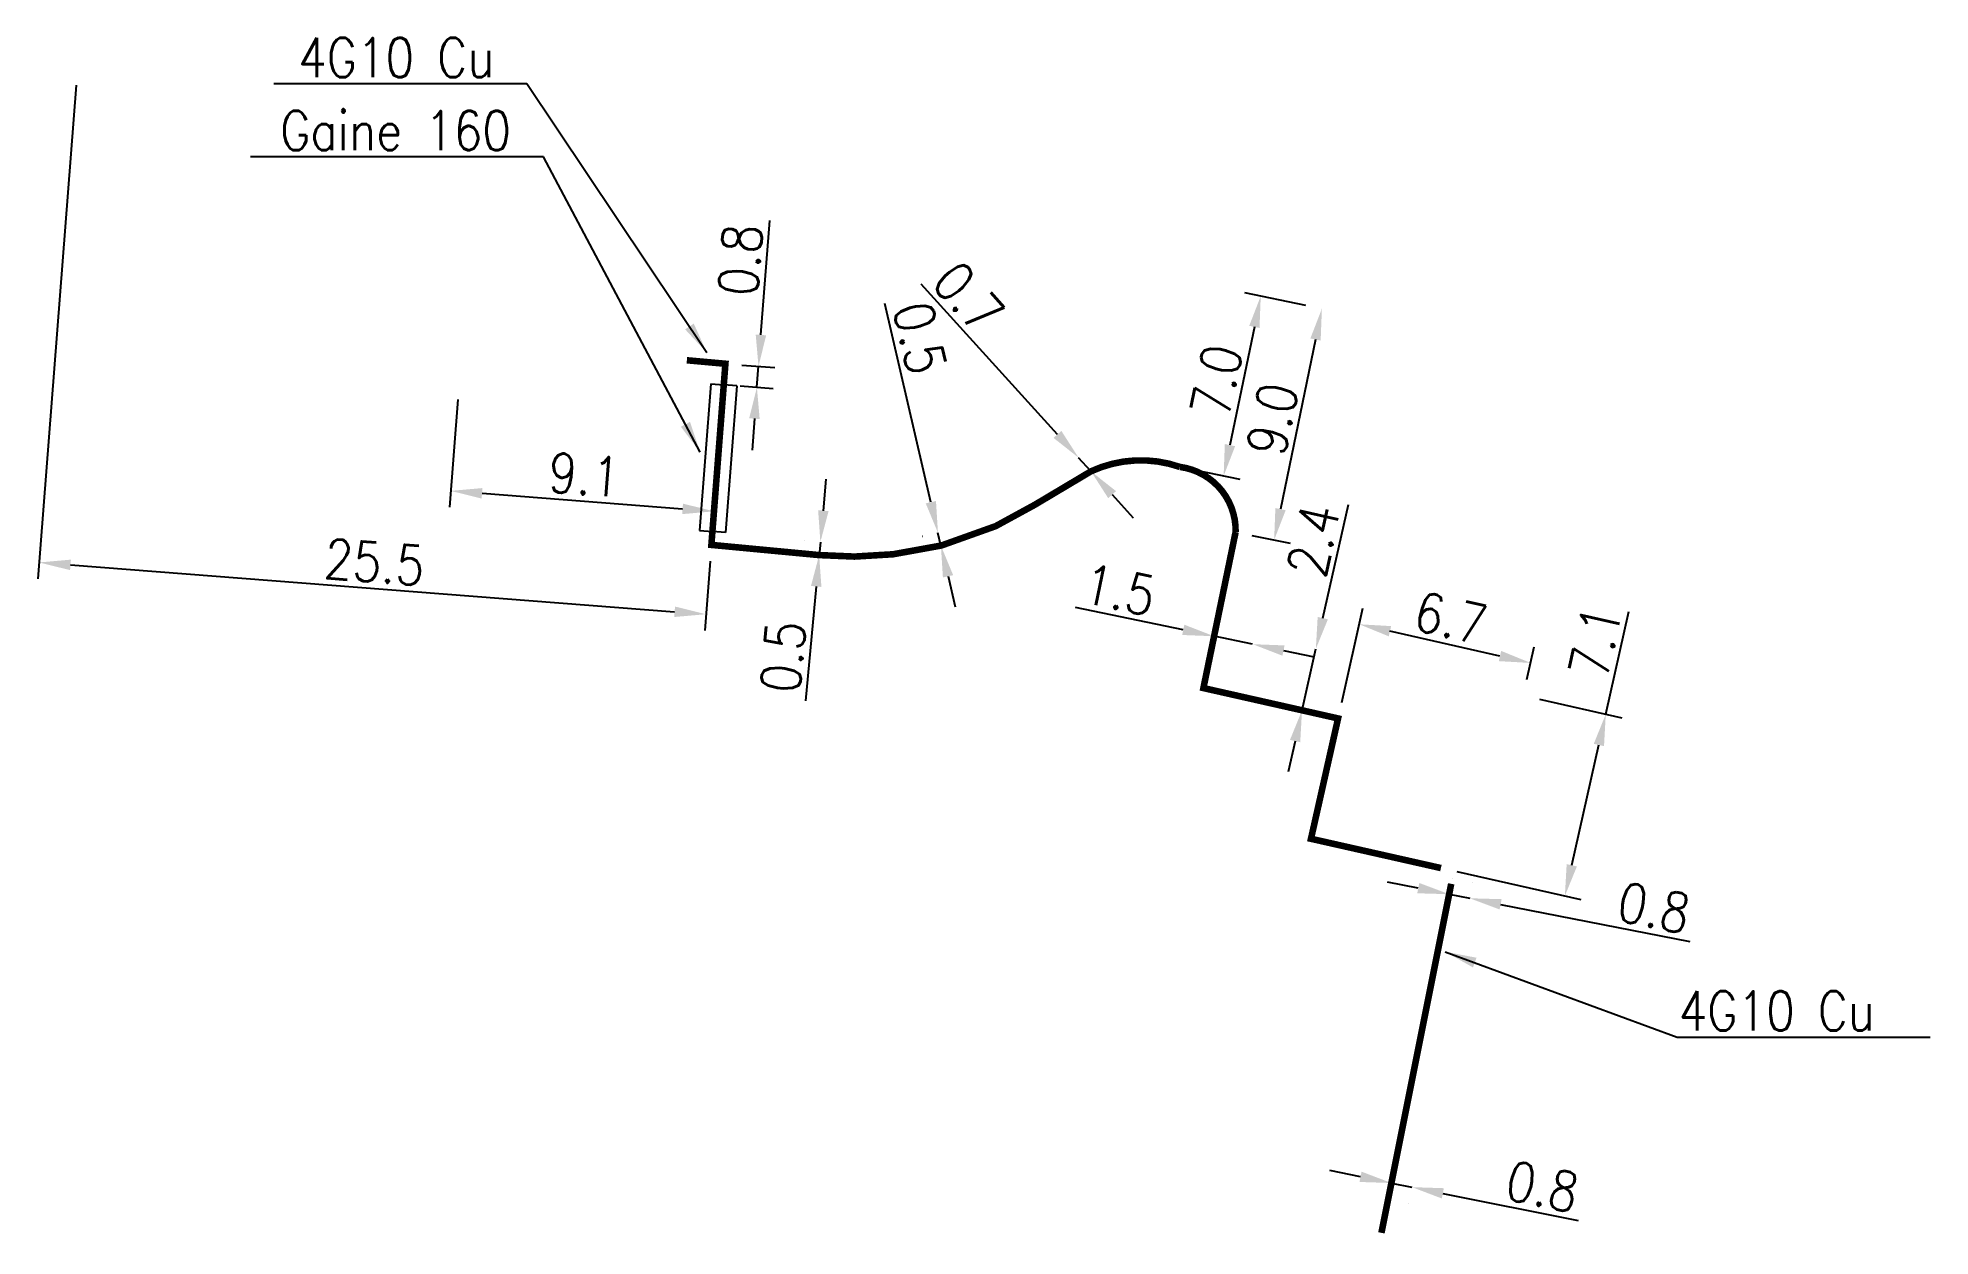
# Model space of a CAD drawing. Header units: millimetres. Extents: x 112000 to 112857, y 130000 to 130596.
# Drawn here: x 112010.9 to 112083.1, y 129999.9 to 130045.5 of the extents above; entities that cross this region are included whole.
import ezdxf

# ---------------------------------------------------------------- set-up
doc = ezdxf.new("R2010")
doc.units = ezdxf.units.MM
doc.linetypes.add('E_ST_CU', pattern=[2000, 1000, 1000])
doc.layers.get('DEFPOINTS').update_dxf_attribs({"linetype": 'CONTINUOUS'})
doc.layers.add('E_100', color=3, linetype='CONTINUOUS')
doc.layers.add('E_400', color=7, linetype='CONTINUOUS')
doc.styles.get("Standard").update_dxf_attribs({"font": 'romans.shx', "width": 0.85})
doc.dimstyles.get("Standard").update_dxf_attribs({"dimtxt": 1.5, "dimasz": 1.2, "dimexe": 0.625, "dimexo": 0.625, "dimgap": 0.25, "dimtad": 1, "dimdec": 1, "dimzin": 0, "dimdsep": 46, "dimtxsty": 'Standard', "dimcen": -0.5, "dimadec": 0, "dimazin": 0, "dimtfac": 1, "dimtdec": 1, "dimtmove": 0, "dimatfit": 3, "dimfxl": 1, "dimtolj": 1, "dimtzin": 0, "dimarcsym": 0})

msp = doc.modelspace()

# ---------------------------------------------------------------- texts
at = {"layer": 'E_100', "linetype": 'Continuous', "char_height": 1.5}
for insert, attachment_point in [((112028.356, 130044.031), 9), ((112073.5, 130007.707), 7)]:
    msp.add_mtext('\\A1;4G10 Cu', dxfattribs=dict(at, insert=insert, attachment_point=attachment_point))
at = {"layer": 'E_400', "linetype": 'Continuous', "insert": (112028.983, 130041.248), "char_height": 1.5, "attachment_point": 9}
msp.add_mtext('\\A1;Gaine 160', dxfattribs=at)

# ---------------------------------------------------------------- blocks, each defined once
blk = doc.blocks.new('*D27')
at = {"layer": 'DEFPOINTS', "color": 0, "linetype": 'Continuous'}
for p in [(112062.548, 130001.899), (112063.333, 130001.741), (112063.333, 130001.741)]:
    blk.add_point(p, dxfattribs=at)
at = {"layer": 'E_100', "color": 0, "linetype": 'Continuous', "lineweight": -2}
for p, q in [((112061.372, 130002.135), (112060.195, 130002.371)), ((112062.548, 130001.899), (112063.333, 130001.741)), ((112062.425, 130001.286), (112062.425, 130001.286)), ((112063.21, 130001.128), (112063.21, 130001.128)), ((112064.509, 130001.505), (112069.665, 130000.47))]:
    blk.add_line(p, q, dxfattribs=at)
at = {"layer": 'E_100', "color": 0, "linetype": 'Continuous'}
for points in [[(112061.411, 130002.331), (112061.332, 130001.939), (112062.548, 130001.899)], [(112064.549, 130001.701), (112064.47, 130001.309), (112063.333, 130001.741)]]:
    blk.add_solid(points, dxfattribs=at)
at = {"layer": 'E_100', "color": 0, "linetype": 'Continuous', "insert": (112068.307, 130001.763), "char_height": 1.5, "attachment_point": 5, "rotation": 348.65241}
blk.add_mtext('\\A1;0.8', dxfattribs=at)
blk = doc.blocks.new('*D28')
at = {"layer": 'DEFPOINTS', "color": 0, "linetype": 'Continuous'}
for p in [(112064.75, 130012.903), (112065.535, 130012.748), (112065.535, 130012.748)]:
    blk.add_point(p, dxfattribs=at)
at = {"layer": 'E_100', "color": 0, "linetype": 'Continuous', "lineweight": -2}
for p, q in [((112063.573, 130013.134), (112062.395, 130013.365)), ((112064.871, 130013.516), (112064.871, 130013.516)), ((112065.656, 130013.361), (112065.656, 130013.361)), ((112064.75, 130012.903), (112065.535, 130012.748)), ((112066.712, 130012.517), (112073.923, 130011.099))]:
    blk.add_line(p, q, dxfattribs=at)
at = {"layer": 'E_100', "color": 0, "linetype": 'Continuous'}
for points in [[(112063.611, 130013.33), (112063.534, 130012.938), (112064.75, 130012.903)], [(112066.751, 130012.713), (112066.674, 130012.321), (112065.535, 130012.748)]]:
    blk.add_solid(points, dxfattribs=at)
at = {"layer": 'E_100', "color": 0, "linetype": 'Continuous', "insert": (112072.56, 130012.386), "char_height": 1.5, "attachment_point": 5, "rotation": 348.87959}
blk.add_mtext('\\A1;0.8', dxfattribs=at)
blk = doc.blocks.new('*D29')
at = {"layer": 'DEFPOINTS', "color": 0, "linetype": 'Continuous'}
for p in [(112061.323, 130023.187), (112067.578, 130020.469), (112060.515, 130019.6)]:
    blk.add_point(p, dxfattribs=at)
at = {"layer": 'E_100', "color": 0, "linetype": 'Continuous', "lineweight": -2}
for p, q in [((112060.652, 130020.21), (112061.46, 130023.797)), ((112066.688, 130021.978), (112062.493, 130022.923)), ((112067.716, 130021.079), (112067.996, 130022.324))]:
    blk.add_line(p, q, dxfattribs=at)
at = {"layer": 'E_100', "color": 0, "linetype": 'Continuous'}
for points in [[(112062.537, 130023.118), (112062.449, 130022.728), (112061.323, 130023.187)], [(112066.732, 130022.173), (112066.644, 130021.783), (112067.859, 130021.714)]]:
    blk.add_solid(points, dxfattribs=at)
at = {"layer": 'E_100', "color": 0, "linetype": 'Continuous', "insert": (112064.811, 130023.426), "char_height": 1.5, "attachment_point": 5, "rotation": 347.30368}
blk.add_mtext('\\A1;6.7', dxfattribs=at)
blk = doc.blocks.new('*D30')
at = {"layer": 'DEFPOINTS', "color": 0, "linetype": 'Continuous'}
for p in [(112059.668, 130022.251), (112059.141, 130019.91), (112059.141, 130019.91)]:
    blk.add_point(p, dxfattribs=at)
at = {"layer": 'E_100', "color": 0, "linetype": 'Continuous', "lineweight": -2}
for p, q in [((112059.932, 130023.422), (112060.906, 130027.746)), ((112059.141, 130019.91), (112059.668, 130022.251)), ((112058.877, 130018.739), (112058.613, 130017.569))]:
    blk.add_line(p, q, dxfattribs=at)
at = {"layer": 'E_100', "color": 0, "linetype": 'Continuous'}
for points in [[(112059.737, 130023.466), (112060.127, 130023.378), (112059.668, 130022.251)], [(112058.682, 130018.783), (112059.072, 130018.695), (112059.141, 130019.91)]]:
    blk.add_solid(points, dxfattribs=at)
at = {"layer": 'E_100', "color": 0, "linetype": 'Continuous', "insert": (112059.576, 130026.389), "char_height": 1.5, "attachment_point": 5, "rotation": 77.30368}
blk.add_mtext('\\A1;2.4', dxfattribs=at)
blk = doc.blocks.new('*D31')
at = {"layer": 'DEFPOINTS', "color": 0, "linetype": 'Continuous'}
for p in [(112067.578, 130020.469), (112064.436, 130013.899), (112069.161, 130012.835)]:
    blk.add_point(p, dxfattribs=at)
at = {"layer": 'E_100', "color": 0, "linetype": 'Continuous', "lineweight": -2}
for p, q in [((112070.721, 130019.761), (112071.602, 130023.67)), ((112068.188, 130020.332), (112071.331, 130019.624)), ((112069.425, 130014.005), (112070.458, 130018.59)), ((112065.046, 130013.762), (112069.771, 130012.697))]:
    blk.add_line(p, q, dxfattribs=at)
at = {"layer": 'E_100', "color": 0, "linetype": 'Continuous'}
for points in [[(112070.263, 130018.634), (112070.653, 130018.546), (112070.721, 130019.761)], [(112069.23, 130014.049), (112069.62, 130013.961), (112069.161, 130012.835)]]:
    blk.add_solid(points, dxfattribs=at)
at = {"layer": 'E_100', "color": 0, "linetype": 'Continuous', "insert": (112070.318, 130022.521), "char_height": 1.5, "attachment_point": 5, "rotation": 77.30368}
blk.add_mtext('\\A1;7.1', dxfattribs=at)
blk = doc.blocks.new('*D32')
at = {"layer": 'DEFPOINTS', "color": 0, "linetype": 'Continuous'}
for p in [(112055.789, 130022.732), (112055.789, 130022.732), (112057.258, 130022.429)]:
    blk.add_point(p, dxfattribs=at)
at = {"layer": 'E_100', "color": 0, "linetype": 'Continuous', "lineweight": -2}
for p, q in [((112054.614, 130022.975), (112050.511, 130023.822)), ((112057.258, 130022.429), (112055.789, 130022.732)), ((112058.433, 130022.186), (112059.609, 130021.943))]:
    blk.add_line(p, q, dxfattribs=at)
at = {"layer": 'E_100', "color": 0, "linetype": 'Continuous'}
for points in [[(112054.654, 130023.171), (112054.574, 130022.779), (112055.789, 130022.732)], [(112058.474, 130022.382), (112058.393, 130021.99), (112057.258, 130022.429)]]:
    blk.add_solid(points, dxfattribs=at)
at = {"layer": 'E_100', "color": 0, "linetype": 'Continuous', "insert": (112052.177, 130024.499), "char_height": 1.5, "attachment_point": 5, "rotation": 348.3311}
blk.add_mtext('\\A1;1.5', dxfattribs=at)
blk = doc.blocks.new('*D33')
at = {"layer": 'DEFPOINTS', "color": 0, "linetype": 'Continuous'}
for p in [(112059.898, 130035.213), (112056.609, 130026.702), (112058.078, 130026.398)]:
    blk.add_point(p, dxfattribs=at)
at = {"layer": 'E_100', "color": 0, "linetype": 'Continuous', "lineweight": -2}
for p, q in [((112059.655, 130034.037), (112058.321, 130027.574)), ((112057.221, 130026.575), (112058.69, 130026.272))]:
    blk.add_line(p, q, dxfattribs=at)
at = {"layer": 'E_100', "color": 0, "linetype": 'Continuous'}
for points in [[(112059.459, 130034.078), (112059.851, 130033.997), (112059.898, 130035.213)], [(112058.125, 130027.614), (112058.517, 130027.533), (112058.078, 130026.398)]]:
    blk.add_solid(points, dxfattribs=at)
at = {"layer": 'E_100', "color": 0, "linetype": 'Continuous', "insert": (112058.009, 130031.008), "char_height": 1.5, "attachment_point": 5, "rotation": 78.33608}
blk.add_mtext('\\A1;9.0', dxfattribs=at)
blk = doc.blocks.new('*D34')
at = {"layer": 'DEFPOINTS', "color": 0, "linetype": 'Continuous'}
for p in [(112059.898, 130035.213), (112054.488, 130029.182), (112056.152, 130028.838)]:
    blk.add_point(p, dxfattribs=at)
at = {"layer": 'E_100', "color": 0, "linetype": 'Continuous', "lineweight": -2}
for p, q in [((112059.286, 130035.339), (112056.955, 130035.82)), ((112057.324, 130034.519), (112056.394, 130030.014)), ((112055.101, 130029.055), (112056.764, 130028.712))]:
    blk.add_line(p, q, dxfattribs=at)
at = {"layer": 'E_100', "color": 0, "linetype": 'Continuous'}
for points in [[(112057.128, 130034.559), (112057.52, 130034.478), (112057.567, 130035.694)], [(112056.198, 130030.054), (112056.59, 130029.973), (112056.152, 130028.838)]]:
    blk.add_solid(points, dxfattribs=at)
at = {"layer": 'E_100', "color": 0, "linetype": 'Continuous', "insert": (112055.88, 130032.468), "char_height": 1.5, "attachment_point": 5, "rotation": 78.33514}
blk.add_mtext('\\A1;7.0', dxfattribs=at)
blk = doc.blocks.new('*D35')
at = {"layer": 'DEFPOINTS', "color": 0, "linetype": 'Continuous'}
for p in [(112040.779, 130026.321), (112040.732, 130025.824), (112040.732, 130025.824)]:
    blk.add_point(p, dxfattribs=at)
at = {"layer": 'E_100', "color": 0, "linetype": 'Continuous', "lineweight": -2}
for p, q in [((112040.892, 130027.516), (112041.005, 130028.711)), ((112040.157, 130026.38), (112040.157, 130026.38)), ((112040.779, 130026.321), (112040.732, 130025.824)), ((112040.11, 130025.883), (112040.11, 130025.883)), ((112040.619, 130024.629), (112040.208, 130020.277))]:
    blk.add_line(p, q, dxfattribs=at)
at = {"layer": 'E_100', "color": 0, "linetype": 'Continuous'}
for points in [[(112040.693, 130027.535), (112041.091, 130027.497), (112040.779, 130026.321)], [(112040.42, 130024.648), (112040.818, 130024.61), (112040.732, 130025.824)]]:
    blk.add_solid(points, dxfattribs=at)
at = {"layer": 'E_100', "color": 0, "linetype": 'Continuous', "insert": (112039.362, 130021.95), "char_height": 1.5, "attachment_point": 5, "rotation": 84.59922}
blk.add_mtext('\\A1;0.5', dxfattribs=at)
blk = doc.blocks.new('*D36')
at = {"layer": 'DEFPOINTS', "color": 0, "linetype": 'Continuous'}
for p in [(112012.453, 130044.35), (112036.623, 130026.212), (112036.418, 130023.571)]:
    blk.add_point(p, dxfattribs=at)
at = {"layer": 'E_100', "color": 0, "linetype": 'Continuous', "lineweight": -2}
for p, q in [((112012.405, 130043.726), (112010.946, 130024.92)), ((112036.574, 130025.589), (112036.369, 130022.948)), ((112012.191, 130025.451), (112035.221, 130023.664))]:
    blk.add_line(p, q, dxfattribs=at)
at = {"layer": 'E_100', "color": 0, "linetype": 'Continuous'}
for points in [[(112012.206, 130025.65), (112012.175, 130025.251), (112010.994, 130025.543)], [(112035.237, 130023.863), (112035.206, 130023.464), (112036.418, 130023.571)]]:
    blk.add_solid(points, dxfattribs=at)
at = {"layer": 'E_100', "color": 0, "linetype": 'Continuous', "insert": (112023.783, 130025.554), "char_height": 1.5, "attachment_point": 5, "rotation": 355.56317}
blk.add_mtext('\\A1;25.5', dxfattribs=at)
blk = doc.blocks.new('*D37')
at = {"layer": 'DEFPOINTS', "color": 0, "linetype": 'Continuous'}
for p in [(112037.158, 130033.114), (112038.42, 130033.016), (112037.096, 130032.316)]:
    blk.add_point(p, dxfattribs=at)
at = {"layer": 'E_100', "color": 0, "linetype": 'Continuous', "lineweight": -2}
for p, q in [((112038.513, 130034.212), (112038.851, 130038.57)), ((112037.781, 130033.065), (112039.043, 130032.967)), ((112038.358, 130032.218), (112038.42, 130033.016)), ((112037.72, 130032.268), (112038.981, 130032.17)), ((112038.265, 130031.022), (112038.172, 130029.825))]:
    blk.add_line(p, q, dxfattribs=at)
at = {"layer": 'E_100', "color": 0, "linetype": 'Continuous'}
for points in [[(112038.313, 130034.228), (112038.712, 130034.197), (112038.42, 130033.016)], [(112038.066, 130031.037), (112038.465, 130031.006), (112038.358, 130032.218)]]:
    blk.add_solid(points, dxfattribs=at)
at = {"layer": 'E_100', "color": 0, "linetype": 'Continuous', "insert": (112037.731, 130037.067), "char_height": 1.5, "attachment_point": 5, "rotation": 85.56317}
blk.add_mtext('\\A1;0.8', dxfattribs=at)
blk = doc.blocks.new('*D38')
at = {"layer": 'DEFPOINTS', "color": 0, "linetype": 'Continuous'}
for p in [(112050.623, 130029.534), (112050.623, 130029.534), (112051.094, 130029.015)]:
    blk.add_point(p, dxfattribs=at)
at = {"layer": 'E_100', "color": 0, "linetype": 'Continuous', "lineweight": -2}
for p, q in [((112049.817, 130030.422), (112044.622, 130036.144)), ((112051.094, 130029.015), (112050.623, 130029.534)), ((112051.901, 130028.126), (112052.708, 130027.238))]:
    blk.add_line(p, q, dxfattribs=at)
at = {"layer": 'E_100', "color": 0, "linetype": 'Continuous'}
for points in [[(112049.965, 130030.557), (112049.668, 130030.288), (112050.623, 130029.534)], [(112052.049, 130028.261), (112051.753, 130027.992), (112051.094, 130029.015)]]:
    blk.add_solid(points, dxfattribs=at)
at = {"layer": 'E_100', "color": 0, "linetype": 'Continuous', "insert": (112046.428, 130035.642), "char_height": 1.5, "attachment_point": 5, "rotation": 312.23804}
blk.add_mtext('\\A1;0.7', dxfattribs=at)
blk = doc.blocks.new('*D39')
at = {"layer": 'DEFPOINTS', "color": 0, "linetype": 'Continuous'}
for p in [(112045.262, 130026.67), (112045.278, 130026.674), (112045.39, 130026.188)]:
    blk.add_point(p, dxfattribs=at)
at = {"layer": 'E_100', "color": 0, "linetype": 'Continuous', "lineweight": -2}
for p, q in [((112044.991, 130027.839), (112043.236, 130035.413)), ((112044.669, 130026.533), (112044.653, 130026.529)), ((112045.374, 130026.184), (112045.262, 130026.67)), ((112044.781, 130026.047), (112044.765, 130026.043)), ((112045.645, 130025.015), (112045.916, 130023.846))]:
    blk.add_line(p, q, dxfattribs=at)
at = {"layer": 'E_100', "color": 0, "linetype": 'Continuous'}
for points in [[(112045.186, 130027.884), (112044.796, 130027.794), (112045.262, 130026.67)], [(112045.84, 130025.06), (112045.45, 130024.97), (112045.374, 130026.184)]]:
    blk.add_solid(points, dxfattribs=at)
at = {"layer": 'E_100', "color": 0, "linetype": 'Continuous', "insert": (112044.568, 130034.094), "char_height": 1.5, "attachment_point": 5, "rotation": 283.04495}
blk.add_mtext('\\A1;0.5', dxfattribs=at)
blk = doc.blocks.new('*D40')
at = {"layer": 'DEFPOINTS', "color": 0, "linetype": 'Continuous'}
for p in [(112027.001, 130032.371), (112036.722, 130027.491), (112036.623, 130026.212)]:
    blk.add_point(p, dxfattribs=at)
at = {"layer": 'E_100', "color": 0, "linetype": 'Continuous', "lineweight": -2}
for p, q in [((112026.953, 130031.748), (112026.634, 130027.647)), ((112027.879, 130028.177), (112035.526, 130027.584)), ((112036.671, 130026.835), (112036.77, 130028.114))]:
    blk.add_line(p, q, dxfattribs=at)
at = {"layer": 'E_100', "color": 0, "linetype": 'Continuous'}
for points in [[(112027.895, 130028.377), (112027.864, 130027.978), (112026.683, 130028.27)], [(112035.541, 130027.784), (112035.51, 130027.385), (112036.722, 130027.491)]]:
    blk.add_solid(points, dxfattribs=at)
at = {"layer": 'E_100', "color": 0, "linetype": 'Continuous', "insert": (112031.78, 130028.878), "char_height": 1.5, "attachment_point": 5, "rotation": 355.56317}
blk.add_mtext('\\A1;9.1', dxfattribs=at)

# ---------------------------------------------------------------- dimensions: what is measured, and where the dimension line sits
at = {"layer": 'E_100', "linetype": 'Continuous'}
for base, p1, p2, angle, picture, middle in [((112036.418, 130023.571), (112012.453, 130044.35), (112036.623, 130026.212), 355.56317, '*D36', (112023.706, 130024.557)), ((112038.42, 130033.016), (112037.096, 130032.316), (112037.158, 130033.114), 85.56317, '*D37', (112038.728, 130036.989)), ((112050.623, 130029.534), (112051.094, 130029.015), (112050.623, 130029.534), 132.23804, '*D38', (112045.688, 130034.97)), ((112045.262, 130026.67), (112045.39, 130026.188), (112045.278, 130026.674), 103.04495, '*D39', (112043.594, 130033.868)), ((112056.152, 130028.838), (112059.898, 130035.213), (112054.488, 130029.182), 258.33514, '*D34', (112056.859, 130032.266)), ((112058.078, 130026.398), (112059.898, 130035.213), (112056.609, 130026.702), 258.33608, '*D33', (112058.988, 130030.806)), ((112040.732, 130025.824), (112040.779, 130026.321), (112040.732, 130025.824), 264.59922, '*D35', (112040.357, 130021.856)), ((112059.141, 130019.91), (112059.668, 130022.251), (112059.141, 130019.91), 257.30368, '*D30', (112060.551, 130026.169)), ((112055.789, 130022.732), (112057.258, 130022.429), (112055.789, 130022.732), 168.3311, '*D32', (112051.975, 130023.52)), ((112061.323, 130023.187), (112067.578, 130020.469), (112060.515, 130019.6), 167.30368, '*D29', (112064.591, 130022.451)), ((112069.161, 130012.835), (112067.578, 130020.469), (112064.436, 130013.899), 257.30368, '*D31', (112071.294, 130022.301)), ((112065.535, 130012.748), (112064.75, 130012.903), (112065.535, 130012.748), 348.87959, '*D28', (112072.367, 130011.405)), ((112063.333, 130001.741), (112062.548, 130001.899), (112063.333, 130001.741), 348.65241, '*D27', (112068.11, 130000.783))]:
    dim = msp.add_linear_dim(base=base, p1=p1, p2=p2, angle=angle, dimstyle='Standard', dxfattribs=at)
    dim.commit()
    dim.dimension.update_dxf_attribs({"geometry": picture, "text_midpoint": middle, "dimtype": 160})
dim = msp.add_linear_dim(base=(112036.722, 130027.491), p1=(112027.001, 130032.371), p2=(112036.623, 130026.212), angle=355.56317, text='9.1', dimstyle='Standard', dxfattribs=at)
dim.commit()
dim.dimension.update_dxf_attribs({"geometry": '*D40', "text_midpoint": (112031.702, 130027.881), "dimtype": 160})

# ---------------------------------------------------------------- linework, layer by layer
at = {"layer": 'E_100', "linetype": 'E_ST_CU', "const_width": 0.25, "flags": 128}
msp.add_lwpolyline([(112035.689, 130033.247), (112037.158, 130033.114), (112036.623, 130026.212), (112040.732, 130025.824), (112042.079, 130025.767), (112043.549, 130025.855), (112045.39, 130026.188), (112047.459, 130026.926), (112048.944, 130027.735), (112051.094, 130029.015, -0.194334), (112054.488, 130029.182), (112054.488, 130029.182, -0.383823), (112056.609, 130026.702), (112055.789, 130022.732), (112055.381, 130020.757), (112059.141, 130019.91), (112060.515, 130019.6), (112059.482, 130015.015), (112064.436, 130013.899)], format="xyb", dxfattribs=at)
msp.add_lwpolyline([(112062.168, 130000), (112062.548, 130001.899), (112062.548, 130001.899), (112064.75, 130012.903), (112064.828, 130013.299)], dxfattribs=at)
at = {"layer": 'E_400', "color": 7, "linetype": 'CONTINUOUS'}
for p, q in [((112036.598, 130032.355), (112036.164, 130026.761)), ((112036.598, 130032.355), (112037.096, 130032.316)), ((112037.595, 130032.277), (112037.096, 130032.316)), ((112037.595, 130032.277), (112037.161, 130026.684)), ((112036.164, 130026.761), (112036.662, 130026.723)), ((112037.161, 130026.684), (112036.662, 130026.723))]:
    msp.add_line(p, q, dxfattribs=at)

msp.set_redraw_order([(e.dxf.handle, doc.entitydb.next_handle()) for e in msp.query("TEXT MTEXT ATTDEF DIMENSION ARC_DIMENSION")])  # texts and dimensions are drawn at this point

# ---------------------------------------------------------------- leaders
at = {"layer": 'E_100', "linetype": 'Continuous', "annotation_type": 0, "has_hookline": 1, "text_width": 8.196}
for points, hookline_direction in [([(112036.455, 130033.536), (112029.592, 130043.781), (112028.392, 130043.781)], 1), ([(112064.6, 130010.712), (112073.44, 130007.457), (112074.64, 130007.457)], 0)]:
    msp.add_leader(points, dimstyle='Standard', dxfattribs=dict(at, hookline_direction=hookline_direction))
at = {"layer": 'E_400', "linetype": 'Continuous', "annotation_type": 0, "has_hookline": 1, "hookline_direction": 1, "text_width": 9.714}
msp.add_leader([(112036.196, 130029.747), (112030.22, 130040.998), (112029.02, 130040.998)], dimstyle='Standard', dxfattribs=at)

doc.saveas('drawing.dxf')
